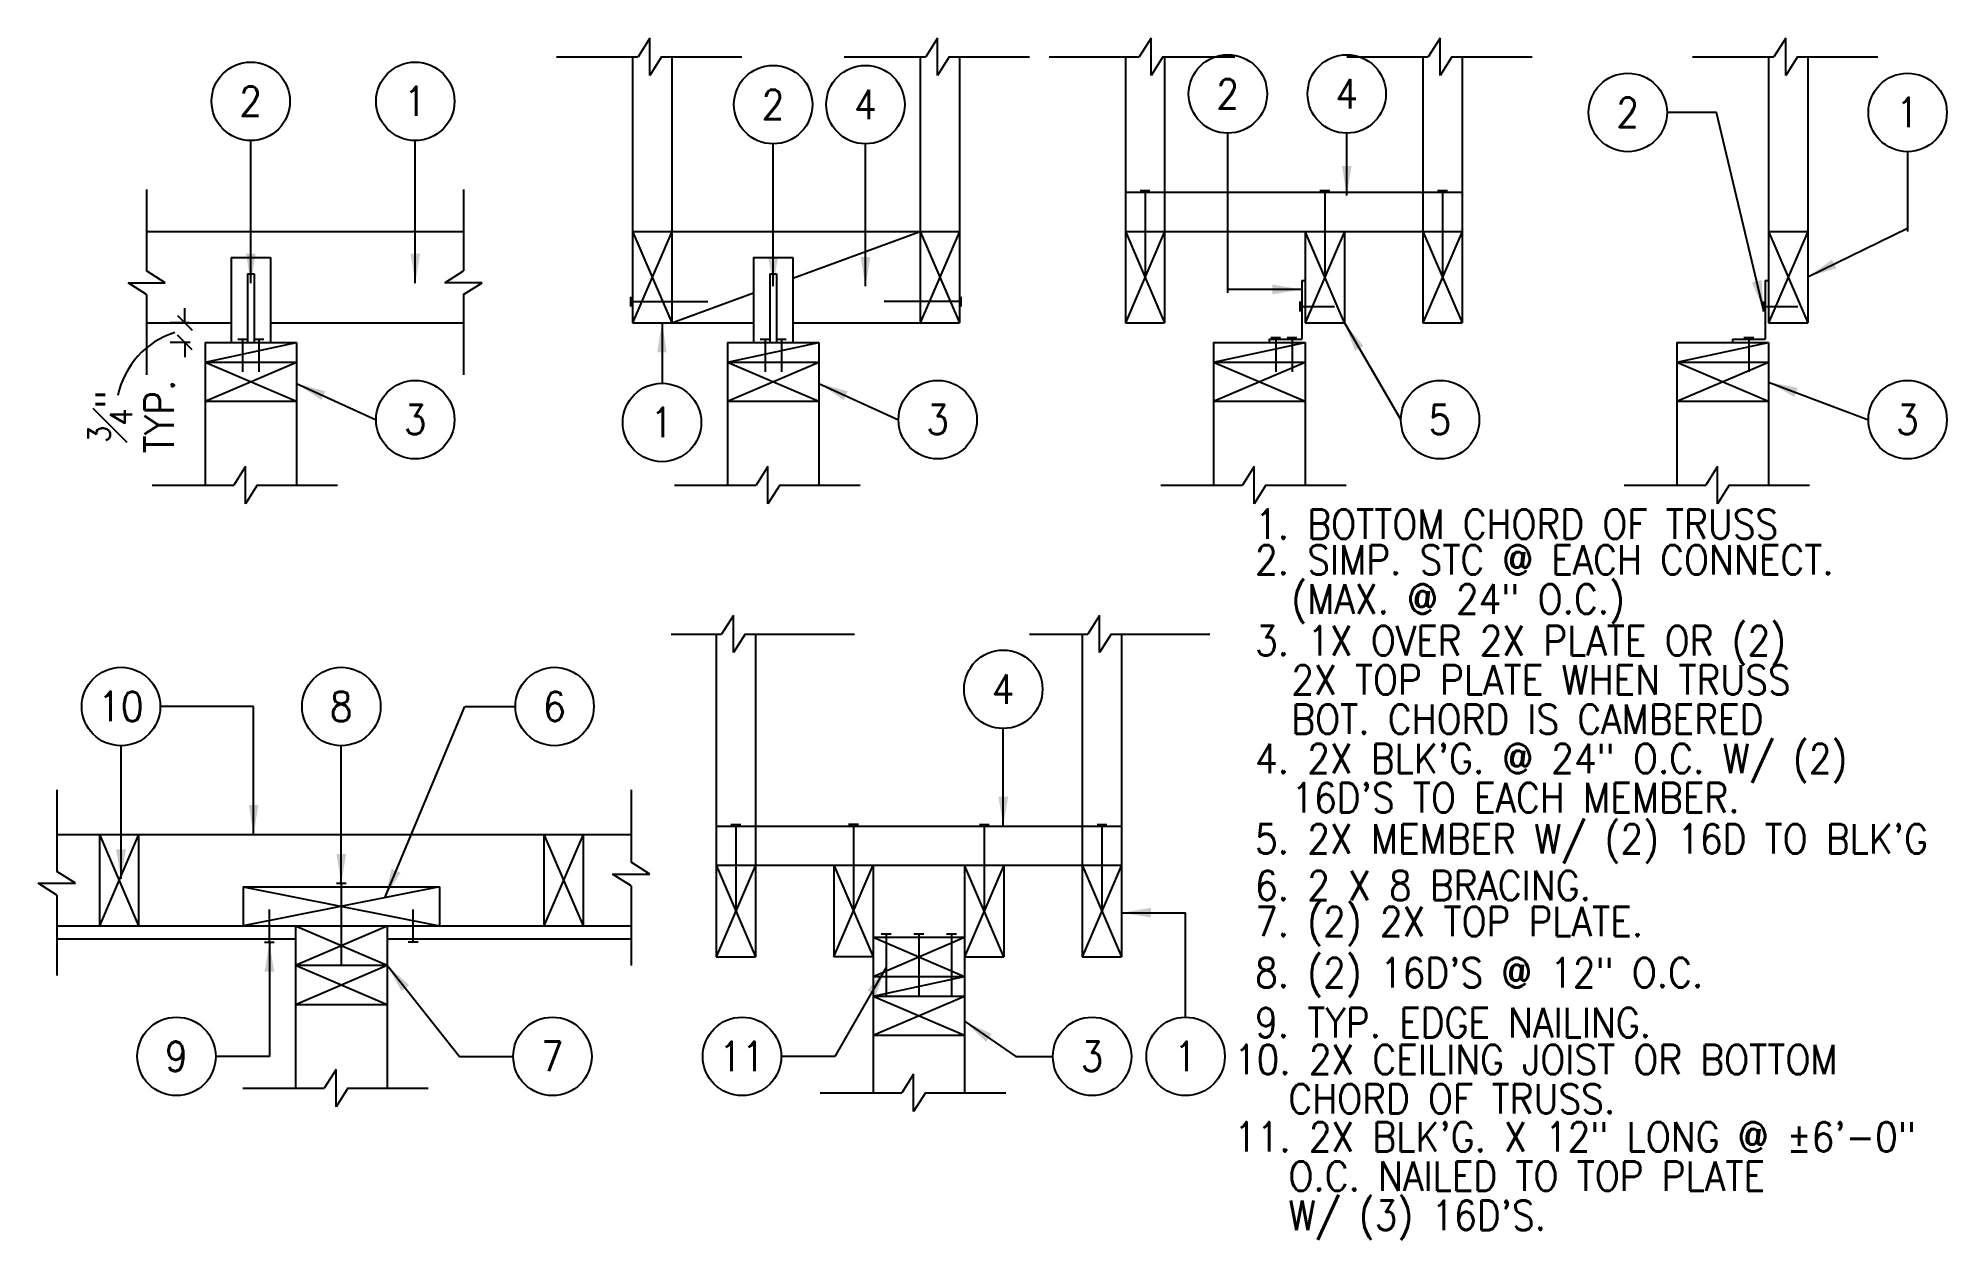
# Model space of a CAD drawing. Header units: inches. Extents: x 3 to 1706, y 9 to 286.
# Drawn here: x 1633.3 to 1706.3, y 13.2 to 59.1 of the extents above; entities that cross this region are included whole.
import ezdxf
from ezdxf.enums import TextEntityAlignment as Align

# ---------------------------------------------------------------- set-up
doc = ezdxf.new("R2010")
doc.units = ezdxf.units.IN
doc.header["$LTSCALE"] = 0.5
doc.header["$MEASUREMENT"] = 0
for name, color, linetype in [('A-ANNO-DIMS', 7, 'Continuous'), ('A-ANNO-NOTE', 7, 'Continuous'), ('A-ANNO-SYMB', 7, 'Continuous'), ('A-DETL-MCUT', 2, 'Continuous')]:
    doc.layers.add(name, color=color, linetype=linetype)
doc.styles.add('NOTE', font='romans.shx', dxfattribs={"width": 0.9})
doc.dimstyles.new('NOTE12', dxfattribs={"dimscale": 12, "dimtxt": 0.09375, "dimasz": 0.046875, "dimexe": 0.046875, "dimexo": 0.046875, "dimgap": 0.046875, "dimtad": 1, "dimdec": 4, "dimzin": 3, "dimdsep": 46, "dimlunit": 4, "dimtxsty": 'NOTE', "dimblk": 'OBLIQUE', "dimcen": 0.046875, "dimadec": 0, "dimazin": 0, "dimtfac": 0.75, "dimtdec": 4, "dimtofl": 0, "dimtmove": 2, "dimatfit": 3, "dimldrblk": 'OBLIQUE', "dimfxl": 0, "dimfrac": 1, "dimtolj": 1, "dimtzin": 0, "dimarcsym": 0})
doc.dimstyles.new('TEXT12', dxfattribs={"dimscale": 12, "dimtxt": 0.09375, "dimasz": 0.09375, "dimexe": 0.046875, "dimexo": 0.046875, "dimgap": 0.046875, "dimtad": 0, "dimdec": 4, "dimzin": 3, "dimdsep": 46, "dimlunit": 4, "dimtxsty": 'NOTE', "dimcen": 0.046875, "dimadec": 0, "dimazin": 0, "dimtfac": 0.75, "dimtdec": 4, "dimtofl": 0, "dimtmove": 2, "dimatfit": 3, "dimfxl": 0, "dimfrac": 1, "dimtolj": 1, "dimtzin": 0, "dimarcsym": 0})

msp = doc.modelspace()

# ---------------------------------------------------------------- texts
at = {"layer": 'A-ANNO-NOTE', "char_height": 1.125, "attachment_point": 1, "line_spacing_factor": 0.8, "style": 'NOTE'}
for s, insert, width in [('1. BOTTOM CHORD OF TRUSS', (1679.83808, 41.111), 29.25), ('2. SIMP. STC @ EACH CONNECT.\\P  (MAX. @ 24" O.C.)', (1679.83808, 39.74803), 29.25), ('3. 1X OVER 2X PLATE OR (2)\\P  2X TOP PLATE WHEN TRUSS\\P  BOT. CHORD IS CAMBERED', (1679.83808, 36.6541), 29.25), ('4. 2X BLK\'G. @ 24" O.C. W/ (2)\\P  16D\'S TO EACH MEMBER.', (1679.83808, 32.1507), 29.25), ("5. 2X MEMBER W/ (2) 16D TO BLK'G", (1679.83808, 29.07597), 33.0951873), ('6. 2 X 8 BRACING.', (1679.83808, 27.28802), 33.125), ('7. (2) 2X TOP PLATE.', (1679.83808, 25.91597), 33.125), ('8. (2) 16D\'S @ 12" O.C.', (1679.83808, 23.95951), 33.125), ('9. TYP. EDGE NAILING.', (1679.83808, 22.04856), 33.125), ('10. 2X CEILING JOIST OR BOTTOM\\P   CHORD OF TRUSS.', (1679.03122, 20.63809), 33.125), ('11. 2X BLK\'G. X 12" LONG @ ±6\'-0"\\P   O.C. NAILED TO TOP PLATE\\P   W/ (3) 16D\'S.', (1679.03122, 17.68134), 33.125)]:
    msp.add_mtext(s, dxfattribs=dict(at, insert=insert, width=width))

# ---------------------------------------------------------------- blocks, each defined once
blk = doc.blocks.new('IDEN1')
blk.add_circle((0, 0), 1.5)
at = {"style": 'NOTE', "width": 0.9}
blk.add_attdef('#', text='', height=1.125, dxfattribs=at).set_placement((-0.006, 0.004), align=Align.MIDDLE)
blk = doc.blocks.new('_Oblique')
at = {"color": 0, "lineweight": -2}
blk.add_line((-0.5, -0.5), (0.5, 0.5), dxfattribs=at)
blk = doc.blocks.new('*D29')
at = {"layer": 'A-ANNO-DIMS', "color": 0, "lineweight": -2}
for p, q in [((1639.081, 48.245), (1638.349, 48.245)), ((1638.911, 48.245), (1638.911, 48.807)), ((1639.119, 47.495), (1638.349, 47.495)), ((1638.911, 47.495), (1638.911, 46.932))]:
    blk.add_line(p, q, dxfattribs=at)
at = {"layer": 'Defpoints', "color": 0}
for p in [(1638.911, 48.245), (1639.643, 48.245), (1639.682, 47.495)]:
    blk.add_point(p, dxfattribs=at)
at = {"layer": 'A-ANNO-DIMS', "color": 0, "lineweight": -2, "xscale": 0.5625, "yscale": 0.5625, "zscale": 0.5625}
for p, rotation in [((1638.911, 48.245), 270), ((1638.911, 47.495), 90)]:
    blk.add_blockref('_Oblique', p, dxfattribs=dict(at, rotation=rotation))
at = {"layer": 'A-ANNO-DIMS', "color": 0, "insert": (1636.851, 44.663), "char_height": 1.125, "attachment_point": 5, "rotation": 90, "style": 'NOTE'}
blk.add_mtext('\\A1;{\\H0.750000x;\\S3#4;}"\\PTYP.', dxfattribs=at)

# ---------------------------------------------------------------- dimensions: what is measured, and where the dimension line sits
at = {"layer": 'A-ANNO-DIMS'}
dim = msp.add_linear_dim(base=(1638.91137, 48.24497), p1=(1639.68185, 47.49497), p2=(1639.64311, 48.24497), angle=90, text='<>\\PTYP.', dimstyle='NOTE12', dxfattribs=at)
dim.commit()
dim.dimension.update_dxf_attribs({"geometry": '*D29', "text_midpoint": (1636.85144, 44.66344), "dimtype": 160})

# ---------------------------------------------------------------- linework, layer by layer
at = {"layer": 'A-ANNO-DIMS'}
msp.add_arc((1639.47135, 44.83512), 3.18179, 107.1930501, 168.4637624, dxfattribs=at)
at = {"layer": 'A-ANNO-SYMB'}
for p, q in [((1656.69288, 59.13189), (1656.24289, 58.42077)), ((1656.69288, 57.70966), (1656.69288, 59.13189)), ((1667.69288, 59.13189), (1667.24289, 58.42077)), ((1667.69288, 57.70966), (1667.69288, 59.13189)), ((1675.85895, 59.13189), (1675.40896, 58.42077)), ((1675.85895, 57.70966), (1675.85895, 59.13189)), ((1686.9117, 59.13189), (1686.46171, 58.42077)), ((1686.9117, 57.70966), (1686.9117, 59.13189)), ((1700.13034, 59.13189), (1699.68034, 58.42077)), ((1700.13034, 57.70966), (1700.13034, 59.13189)), ((1653.12191, 58.42077), (1656.24289, 58.42077)), ((1657.14288, 58.42077), (1656.69288, 57.70966)), ((1657.14288, 58.42077), (1660.21579, 58.42077)), ((1664.12191, 58.42077), (1667.24289, 58.42077)), ((1668.14288, 58.42077), (1667.69288, 57.70966)), ((1668.14288, 58.42077), (1671.21579, 58.42077)), ((1671.96572, 58.42077), (1675.40896, 58.42077)), ((1676.30894, 58.42077), (1675.85895, 57.70966)), ((1676.30894, 58.42077), (1679.05961, 58.42077)), ((1683.34072, 58.42077), (1686.46171, 58.42077)), ((1687.36169, 58.42077), (1686.9117, 57.70966)), ((1687.36169, 58.42077), (1690.43461, 58.42077)), ((1696.55936, 58.42077), (1699.68034, 58.42077)), ((1700.58033, 58.42077), (1700.13034, 57.70966)), ((1700.58033, 58.42077), (1703.65324, 58.42077)), ((1697.47683, 56.29193), (1695.59237, 56.29193)), ((1704.79104, 54.79193), (1704.79104, 51.74329)), ((1637.44856, 53.35057), (1637.44856, 50.22959)), ((1649.56861, 53.35057), (1649.56861, 50.22959)), ((1636.73744, 49.77959), (1638.15967, 49.77959)), ((1637.44856, 49.3296), (1636.73744, 49.77959)), ((1638.15967, 49.77959), (1637.44856, 50.22959)), ((1648.85749, 49.77959), (1649.56861, 50.22959)), ((1650.27972, 49.77959), (1648.85749, 49.77959)), ((1649.56861, 49.3296), (1650.27972, 49.77959)), ((1637.44856, 49.3296), (1637.44856, 46.25668)), ((1649.56861, 49.3296), (1649.56861, 46.25668)), ((1641.23121, 42.75178), (1640.78121, 42.04066)), ((1641.23121, 41.32955), (1641.23121, 42.75178)), ((1661.20898, 42.75178), (1660.75898, 42.04066)), ((1661.20898, 41.32955), (1661.20898, 42.75178)), ((1679.80279, 42.75178), (1679.3528, 42.04066)), ((1679.80279, 41.32955), (1679.80279, 42.75178)), ((1697.52143, 42.75178), (1697.07144, 42.04066)), ((1697.52143, 41.32955), (1697.52143, 42.75178)), ((1637.66023, 42.04066), (1640.78121, 42.04066)), ((1641.6812, 42.04066), (1641.23121, 41.32955)), ((1641.6812, 42.04066), (1644.75412, 42.04066)), ((1657.638, 42.04066), (1660.75898, 42.04066)), ((1661.65897, 42.04066), (1661.20898, 41.32955)), ((1661.65897, 42.04066), (1664.73188, 42.04066)), ((1676.23182, 42.04066), (1679.3528, 42.04066)), ((1680.25279, 42.04066), (1679.80279, 41.32955)), ((1680.25279, 42.04066), (1683.3257, 42.04066)), ((1693.95046, 42.04066), (1697.07144, 42.04066)), ((1697.97142, 42.04066), (1697.52143, 41.32955)), ((1697.97142, 42.04066), (1701.04434, 42.04066)), ((1659.88897, 37.0575), (1659.43898, 36.34638)), ((1659.88897, 35.63526), (1659.88897, 37.0575)), ((1673.88897, 37.0575), (1673.43898, 36.34638)), ((1673.88897, 35.63526), (1673.88897, 37.0575)), ((1657.51238, 36.34638), (1659.43898, 36.34638)), ((1660.33896, 36.34638), (1659.88897, 35.63526)), ((1660.33896, 36.34638), (1664.52014, 36.34638)), ((1671.21355, 36.34638), (1673.43898, 36.34638)), ((1674.33896, 36.34638), (1673.88897, 35.63526)), ((1674.33896, 36.34638), (1678.10657, 36.34638)), ((1641.53979, 33.57383), (1637.97017, 33.57383)), ((1649.61554, 33.57383), (1651.55142, 33.57383)), ((1634.01312, 30.38483), (1634.01312, 27.26385)), ((1655.98174, 30.38483), (1655.98174, 27.61635)), ((1634.72424, 26.81386), (1634.01312, 27.26385)), ((1655.27062, 27.16636), (1656.69286, 27.16636)), ((1655.98174, 26.71636), (1655.27062, 27.16636)), ((1656.69286, 27.16636), (1655.98174, 27.61635)), ((1634.01312, 26.36386), (1633.302, 26.81386)), ((1633.302, 26.81386), (1634.72424, 26.81386)), ((1634.01312, 26.36386), (1634.01312, 23.29095)), ((1655.98174, 26.71636), (1655.98174, 23.66957)), ((1677.18228, 21.69399), (1677.18228, 25.68972)), ((1642.14468, 20.19399), (1640.09091, 20.19399)), ((1649.41496, 20.19399), (1651.46873, 20.19399)), ((1663.77142, 20.19399), (1661.71765, 20.19399)), ((1670.69469, 20.19399), (1672.10602, 20.19399)), ((1641.12307, 18.98114), (1644.24405, 18.98114)), ((1644.69404, 19.69226), (1644.24405, 18.98114)), ((1644.69404, 18.27002), (1644.69404, 19.69226)), ((1645.14403, 18.98114), (1644.69404, 18.27002)), ((1645.14403, 18.98114), (1648.21695, 18.98114)), ((1666.78006, 19.51121), (1666.33007, 18.80009)), ((1666.78006, 18.08897), (1666.78006, 19.51121)), ((1663.20909, 18.80009), (1666.33007, 18.80009)), ((1667.23006, 18.80009), (1666.78006, 18.08897)), ((1667.23006, 18.80009), (1670.30297, 18.80009))]:
    msp.add_line(p, q, dxfattribs=at)
msp.add_lwpolyline([(1678.7975, 49.39871), (1678.7975, 55.49994)], dxfattribs=at)
at = {"layer": 'A-DETL-MCUT'}
for p, q in [((1656.03462, 58.42077), (1656.03462, 48.24497)), ((1657.53462, 58.42077), (1657.53462, 48.24497)), ((1667.03462, 58.42077), (1667.03462, 48.24497)), ((1668.53462, 58.42077), (1668.53462, 48.24497)), ((1674.87843, 58.42077), (1674.87843, 48.24497)), ((1676.37843, 58.42077), (1676.37843, 48.24497)), ((1686.25343, 58.42077), (1686.25343, 48.24497)), ((1687.75343, 58.42077), (1687.75343, 48.24497)), ((1699.47207, 58.42077), (1699.47207, 48.24497)), ((1700.97207, 58.42077), (1700.97207, 48.24497)), ((1675.44093, 53.30747), (1675.81593, 53.30747)), ((1675.62843, 53.30747), (1675.62843, 49.99497)), ((1682.31593, 53.30747), (1682.69093, 53.30747)), ((1682.50343, 53.30747), (1682.50343, 49.99497)), ((1686.81593, 53.30747), (1687.19093, 53.30747)), ((1687.00343, 53.30747), (1687.00343, 49.99497)), ((1674.87843, 53.24497), (1687.75343, 53.24497)), ((1637.44856, 51.74497), (1649.56861, 51.74497)), ((1656.03462, 51.74497), (1668.53462, 51.74497)), ((1657.53462, 51.74497), (1656.03462, 48.24497)), ((1656.03462, 51.74497), (1657.53462, 48.24497)), ((1662.15962, 49.94892), (1667.03462, 51.74497)), ((1667.03462, 51.74497), (1668.53462, 48.24497)), ((1668.53462, 51.74497), (1667.03462, 48.24497)), ((1674.87843, 51.74497), (1687.75343, 51.74497)), ((1674.87843, 51.74497), (1676.37843, 48.24497)), ((1676.37843, 51.74497), (1674.87843, 48.24497)), ((1681.75343, 51.74497), (1681.75343, 48.24497)), ((1683.25343, 51.74497), (1681.75343, 48.24497)), ((1683.25343, 48.24497), (1681.75343, 51.74497)), ((1683.25343, 51.74497), (1683.25343, 48.24497)), ((1687.75343, 51.74497), (1686.25343, 48.24497)), ((1686.25343, 51.74497), (1687.75343, 48.24497)), ((1700.97207, 51.74497), (1699.47207, 48.24497)), ((1699.47207, 51.74497), (1700.97207, 48.24497)), ((1699.47207, 51.74497), (1700.97207, 51.74497)), ((1640.68185, 50.74497), (1640.68185, 47.49497)), ((1640.68185, 50.74497), (1642.18185, 50.74497)), ((1642.18185, 50.74497), (1642.18185, 47.49497)), ((1660.65962, 50.74497), (1662.15962, 50.74497)), ((1660.65962, 50.74497), (1660.65962, 47.49497)), ((1662.15962, 50.74497), (1662.15962, 47.49497)), ((1641.30685, 50.11997), (1641.55685, 50.11997)), ((1641.30685, 50.11997), (1641.30685, 47.49497)), ((1641.55685, 50.11997), (1641.55685, 47.49497)), ((1661.28462, 50.11997), (1661.53462, 50.11997)), ((1661.28462, 50.11997), (1661.28462, 47.49497)), ((1661.53462, 50.11997), (1661.53462, 47.49497)), ((1681.62843, 49.86997), (1681.62843, 47.61997)), ((1681.62843, 49.86997), (1681.75343, 49.86997)), ((1699.34707, 49.86997), (1699.47207, 49.86997)), ((1699.34707, 49.86997), (1699.34707, 47.61997)), ((1655.97212, 48.86997), (1655.97212, 49.24497)), ((1655.97212, 49.05747), (1658.90962, 49.05747)), ((1657.53462, 48.24497), (1660.65962, 49.39629)), ((1668.59712, 49.05747), (1665.65962, 49.05747)), ((1668.59712, 48.86997), (1668.59712, 49.24497)), ((1681.56593, 48.68247), (1681.56593, 49.05747)), ((1699.28457, 48.68247), (1699.28457, 49.05747)), ((1637.44856, 48.24497), (1640.68185, 48.24497)), ((1642.18185, 48.24497), (1649.56861, 48.24497)), ((1656.03462, 48.24497), (1660.65962, 48.24497)), ((1662.15962, 48.24497), (1668.53462, 48.24497)), ((1674.87843, 48.24497), (1676.37843, 48.24497)), ((1681.56593, 48.86997), (1682.87843, 48.86997)), ((1681.75343, 48.24497), (1683.25343, 48.24497)), ((1686.25343, 48.24497), (1687.75343, 48.24497)), ((1699.28457, 48.86997), (1700.59707, 48.86997)), ((1699.47207, 48.24497), (1700.97207, 48.24497)), ((1639.68185, 47.49497), (1643.18185, 47.49497)), ((1639.68185, 47.49497), (1639.68185, 42.04066)), ((1639.68185, 46.74497), (1643.18185, 47.49497)), ((1640.93185, 47.61997), (1641.30685, 47.61997)), ((1641.11935, 47.61997), (1641.11935, 46.36997)), ((1641.55685, 47.61997), (1641.93185, 47.61997)), ((1641.74435, 47.61997), (1641.74435, 46.36997)), ((1643.18185, 47.49497), (1643.18185, 42.04066)), ((1659.65962, 47.49497), (1659.65962, 42.04066)), ((1659.65962, 46.74497), (1663.15962, 47.49497)), ((1659.65962, 47.49497), (1663.15962, 47.49497)), ((1660.90962, 47.61997), (1661.28462, 47.61997)), ((1661.09712, 47.61997), (1661.09712, 46.36997)), ((1661.53462, 47.61997), (1661.90962, 47.61997)), ((1661.72212, 47.61997), (1661.72212, 46.36997)), ((1663.15962, 47.49497), (1663.15962, 42.04066)), ((1678.25343, 47.49497), (1678.25343, 42.04066)), ((1678.25343, 46.74497), (1681.75343, 47.49497)), ((1678.25343, 47.49497), (1681.75343, 47.49497)), ((1680.37843, 47.61997), (1681.62843, 47.61997)), ((1680.37843, 47.61997), (1680.37843, 47.49497)), ((1680.44093, 47.68247), (1680.81593, 47.68247)), ((1680.62843, 47.68247), (1680.62843, 46.36997)), ((1681.06593, 47.68247), (1681.44093, 47.68247)), ((1681.25343, 47.68247), (1681.25343, 46.36997)), ((1681.75343, 47.49497), (1681.75343, 42.04066)), ((1695.97207, 47.49497), (1695.97207, 42.04066)), ((1695.97207, 47.49497), (1699.47207, 47.49497)), ((1695.97207, 46.74497), (1699.47207, 47.49497)), ((1698.09707, 47.61997), (1699.34707, 47.61997)), ((1698.09707, 47.61997), (1698.09707, 47.49497)), ((1698.53457, 47.68247), (1698.90957, 47.68247)), ((1698.72207, 47.68247), (1698.72207, 46.36997)), ((1699.47207, 47.49497), (1699.47207, 42.04066)), ((1639.68185, 46.74497), (1643.18185, 46.74497)), ((1639.68185, 46.74497), (1643.18185, 45.24497)), ((1639.68185, 45.24497), (1643.18185, 46.74497)), ((1659.65962, 45.24497), (1663.15962, 46.74497)), ((1659.65962, 46.74497), (1663.15962, 45.24497)), ((1659.65962, 46.74497), (1663.15962, 46.74497)), ((1678.25343, 45.24497), (1681.75343, 46.74497)), ((1678.25343, 46.74497), (1681.75343, 45.24497)), ((1678.25343, 46.74497), (1681.75343, 46.74497)), ((1695.97207, 46.74497), (1699.47207, 46.74497)), ((1695.97207, 46.74497), (1699.47207, 45.24497)), ((1695.97207, 45.24497), (1699.47207, 46.74497)), ((1639.68185, 45.24497), (1643.18185, 45.24497)), ((1659.65962, 45.24497), (1663.15962, 45.24497)), ((1678.25343, 45.24497), (1681.75343, 45.24497)), ((1695.97207, 45.24497), (1699.47207, 45.24497)), ((1659.2307, 36.34638), (1659.2307, 24.0044)), ((1660.7307, 36.34638), (1660.7307, 24.0044)), ((1673.2307, 36.34638), (1673.2307, 24.0044)), ((1674.7307, 36.34638), (1674.7307, 24.0044)), ((1634.01312, 28.68545), (1655.98174, 28.68545)), ((1635.64468, 28.68545), (1637.14468, 25.18545)), ((1637.14468, 28.68545), (1635.64468, 25.18545)), ((1635.64468, 28.68545), (1635.64468, 25.18545)), ((1637.14468, 28.68545), (1637.14468, 25.18545)), ((1654.14468, 28.68545), (1652.64468, 25.18545)), ((1652.64468, 28.68545), (1654.14468, 25.18545)), ((1652.64468, 28.68545), (1652.64468, 25.18545)), ((1654.14468, 28.68545), (1654.14468, 25.18545)), ((1659.2307, 29.0044), (1674.7307, 29.0044)), ((1659.7932, 29.0669), (1660.1682, 29.0669)), ((1659.9807, 29.0669), (1659.9807, 25.7544)), ((1664.6682, 29.0669), (1664.2932, 29.0669)), ((1664.4807, 29.0669), (1664.4807, 25.7544)), ((1669.2932, 29.0669), (1669.6682, 29.0669)), ((1669.4807, 29.0669), (1669.4807, 25.7544)), ((1673.7932, 29.0669), (1674.1682, 29.0669)), ((1673.9807, 29.0669), (1673.9807, 25.7544)), ((1659.2307, 27.5044), (1674.7307, 27.5044)), ((1659.2307, 27.5044), (1660.7307, 24.0044)), ((1660.7307, 27.5044), (1659.2307, 24.0044)), ((1663.7307, 27.5044), (1663.7307, 24.0044)), ((1663.7307, 27.5044), (1665.2307, 24.0044)), ((1663.7307, 24.0044), (1665.2307, 27.5044)), ((1665.2307, 27.5044), (1665.2307, 18.80009)), ((1668.7307, 27.5044), (1668.7307, 18.80009)), ((1670.2307, 24.0044), (1668.7307, 27.5044)), ((1670.2307, 27.5044), (1668.7307, 24.0044)), ((1670.2307, 27.5044), (1670.2307, 24.0044)), ((1674.7307, 27.5044), (1673.2307, 24.0044)), ((1673.2307, 27.5044), (1674.7307, 24.0044)), ((1641.14468, 26.68545), (1648.64468, 26.68545)), ((1641.14468, 26.68545), (1641.14468, 25.18545)), ((1648.64468, 26.68545), (1641.14468, 25.18545)), ((1641.14468, 26.68545), (1648.64468, 25.18545)), ((1645.08218, 26.81045), (1644.70718, 26.81045)), ((1644.89468, 26.81045), (1644.89468, 23.68545)), ((1648.64468, 26.68545), (1648.64468, 25.18545)), ((1642.14468, 24.56045), (1642.14468, 25.81045)), ((1647.64468, 24.56045), (1647.64468, 25.81045)), ((1634.01312, 25.18545), (1655.98174, 25.18545)), ((1643.14468, 25.18545), (1643.14468, 18.98114)), ((1643.14468, 23.68545), (1646.64468, 25.18545)), ((1643.14468, 25.18545), (1646.64468, 23.68545)), ((1646.64468, 25.18545), (1646.64468, 18.98114)), ((1665.5432, 24.8794), (1665.9182, 24.8794)), ((1665.7307, 24.8794), (1665.7307, 22.5044)), ((1666.7932, 24.8794), (1667.1682, 24.8794)), ((1666.9807, 24.8794), (1666.9807, 22.5044)), ((1668.0432, 24.8794), (1668.4182, 24.8794)), ((1668.2307, 24.8794), (1668.2307, 22.5044)), ((1634.01312, 24.68545), (1643.14468, 24.68545)), ((1641.95718, 24.56045), (1642.33218, 24.56045)), ((1646.64468, 24.68545), (1655.98174, 24.68545)), ((1647.83218, 24.56045), (1647.45718, 24.56045)), ((1665.2307, 24.7544), (1668.7307, 24.7544)), ((1665.2307, 23.2544), (1668.7307, 24.7544)), ((1665.2307, 24.7544), (1668.7307, 23.2544)), ((1643.14468, 22.18545), (1646.64468, 23.68545)), ((1643.14468, 23.68545), (1646.64468, 22.18545)), ((1643.14468, 23.68545), (1646.64468, 23.68545)), ((1659.2307, 24.0044), (1660.7307, 24.0044)), ((1665.2307, 24.0044), (1663.7307, 24.0044)), ((1668.7307, 24.0044), (1670.2307, 24.0044)), ((1673.2307, 24.0044), (1674.7307, 24.0044)), ((1665.2307, 23.2544), (1668.7307, 23.2544)), ((1665.2307, 22.5044), (1668.7307, 23.2544)), ((1643.14468, 22.18545), (1646.64468, 22.18545)), ((1665.2307, 22.5044), (1668.7307, 22.5044)), ((1665.2307, 22.5044), (1668.7307, 21.0044)), ((1665.2307, 21.0044), (1668.7307, 22.5044)), ((1665.2307, 21.0044), (1668.7307, 21.0044))]:
    msp.add_line(p, q, dxfattribs=at)

# ---------------------------------------------------------------- block references
at = {"layer": 'A-ANNO-SYMB'}
for p, values in [((1678.7975, 56.99994), {'#': '2'}), ((1683.34434, 56.99994), {'#': '4'}), ((1641.43185, 56.71704), {'#': '2'}), ((1647.72383, 56.71704), {'#': '1'}), ((1661.40962, 56.59204), {'#': '2'}), ((1664.93812, 56.59204), {'#': '4'}), ((1694.09237, 56.29193), {'#': '2'}), ((1704.79104, 56.29193), {'#': '1'}), ((1647.72383, 44.54354), {'#': '3'}), ((1667.7016, 44.54354), {'#': '3'}), ((1686.91341, 44.54354), {'#': '5'}), ((1704.79104, 44.54354), {'#': '3'}), ((1657.15786, 44.43638), {'#': '1'}), ((1636.47017, 33.57383), {'#': '10'}), ((1644.89468, 33.57383), {'#': '8'}), ((1653.05142, 33.57383), {'#': '6'}), ((1670.20764, 34.23369), {'#': '4'}), ((1638.59091, 20.19399), {'#': '9'}), ((1652.96873, 20.19399), {'#': '7'}), ((1660.21765, 20.19399), {'#': '11'}), ((1673.60602, 20.19399), {'#': '3'}), ((1677.18228, 20.19399), {'#': '1'})]:
    msp.add_blockref('IDEN1', p, dxfattribs=at).add_auto_attribs(values)

msp.set_redraw_order([(e.dxf.handle, doc.entitydb.next_handle()) for e in msp.query("TEXT MTEXT ATTDEF DIMENSION ARC_DIMENSION")])  # texts and dimensions are drawn at this point

# ---------------------------------------------------------------- leaders
at = {"layer": 'A-ANNO-SYMB'}
for points in [[(1699.28457, 48.74497), (1697.47683, 56.29193)], [(1683.34434, 53.11997), (1683.34434, 55.49994)], [(1641.43185, 49.76865), (1641.43185, 55.21704)], [(1647.72383, 49.76865), (1647.72383, 55.21704)], [(1661.40962, 49.64365), (1661.40962, 55.09204)], [(1664.93812, 49.64365), (1664.93812, 55.09204)], [(1700.97207, 50.00346), (1704.79104, 51.86829)], [(1681.62843, 49.52371), (1678.7975, 49.52371)], [(1657.15786, 48.24497), (1657.15786, 45.93638)], [(1683.25343, 48.24497), (1685.41341, 44.54354)], [(1643.18185, 45.92972), (1646.22383, 44.54354)], [(1663.15962, 45.92972), (1666.2016, 44.54354)], [(1699.47207, 45.98274), (1703.29104, 44.54354)], [(1641.53979, 28.68545), (1641.53979, 33.57383)], [(1646.55406, 26.25714), (1649.61554, 33.57383)], [(1670.20764, 29.0044), (1670.20764, 32.73369)], [(1636.47017, 26.9843), (1636.47017, 32.07383)], [(1644.89468, 26.81045), (1644.89468, 32.07383)], [(1674.7307, 25.68972), (1677.18228, 25.68972)], [(1642.14468, 24.56045), (1642.14468, 20.19399)], [(1646.64468, 23.68545), (1649.41496, 20.19399)], [(1665.7307, 23.604), (1663.77142, 20.19399)], [(1668.7307, 21.53719), (1670.69469, 20.19399)]]:
    msp.add_leader(points, dimstyle='TEXT12', override={"dimgap": 0.046875, "dimtad": 0}, dxfattribs=at)

doc.saveas('drawing.dxf')
